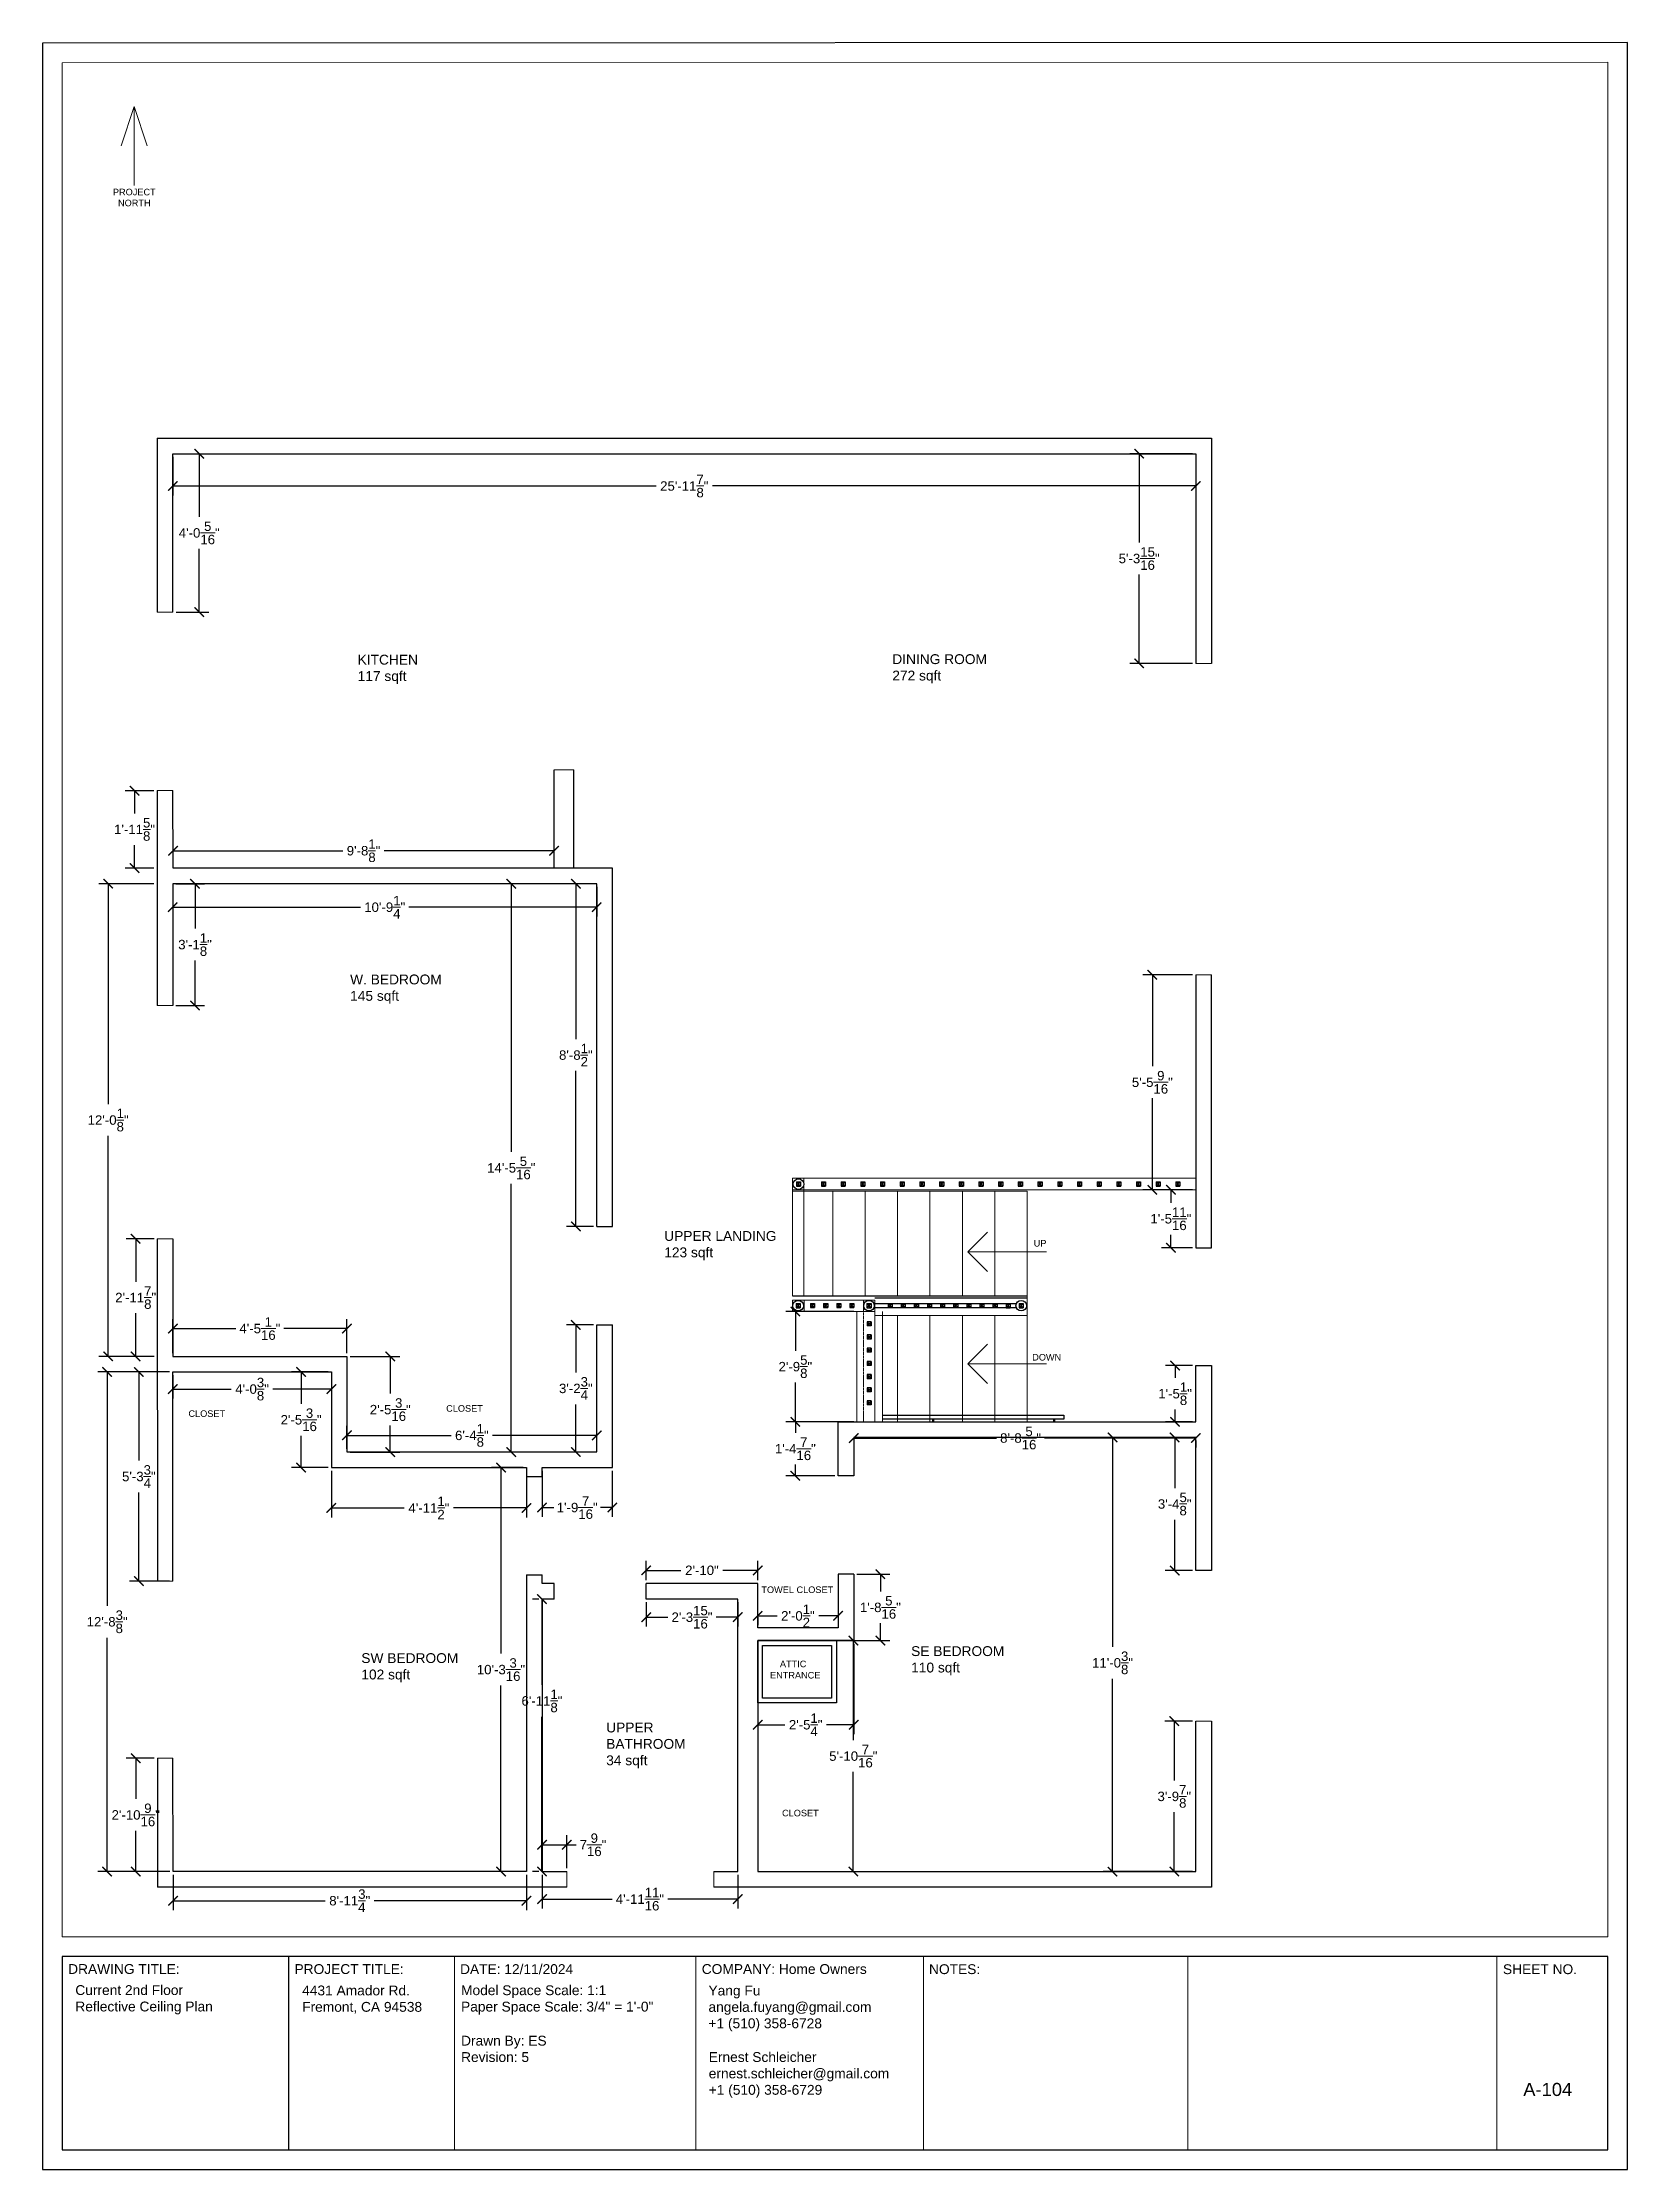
# Model space of a CAD drawing. Header units: inches. Extents: x 0 to 483, y 0 to 649.
import ezdxf

# ---------------------------------------------------------------- set-up
doc = ezdxf.new("R2010")
doc.units = ezdxf.units.IN
doc.header["$MEASUREMENT"] = 0
doc.linetypes.add('DASHED2', pattern=[0.375, 0.25, -0.125])
doc.layers.get('0').update_dxf_attribs({"color": 1, "lineweight": 9})
for name, color, linetype, lineweight in [('00-page-edge', 7, 'Continuous', 9), ('A201-Dimensions', 7, 'Continuous', 9), ('A201-Floorplan-2nd-floor', 7, 'Continuous', 9), ('A201-Text', 7, 'Continuous', 9)]:
    doc.layers.add(name, color=color, linetype=linetype, lineweight=lineweight)
doc.layers.add('Title Block', color=7, linetype='Continuous')
doc.layers.add('Title Block Text', color=7, linetype='Continuous')
doc.styles.add('Annotative', font='Arial.ttf')
doc.styles.get("Standard").update_dxf_attribs({"font": 'Arial.ttf'})
doc.dimstyles.new('Annotative', dxfattribs={"dimtxt": 0.18, "dimasz": 0.18, "dimexe": 0.18, "dimexo": 0.0625, "dimgap": 0.09, "dimtad": 0, "dimtih": 1, "dimtoh": 1, "dimdec": 4, "dimzin": 0, "dimdsep": 46, "dimlunit": 4, "dimtxsty": 'Annotative', "dimblk": 'ARCHTICK', "dimblk1": 'ARCHTICK', "dimblk2": 'ARCHTICK', "dimcen": 0.09, "dimadec": 0, "dimazin": 0, "dimtfac": 1, "dimtdec": 4, "dimtofl": 0, "dimtmove": 0, "dimatfit": 3, "dimldrblk": 'ARCHTICK', "dimfxl": 1, "dimtolj": 1, "dimtzin": 0, "dimarcsym": 0})

# ---------------------------------------------------------------- blocks, each defined once
blk = doc.blocks.new('L2-banister-rail')
at = {"layer": 'A201-Floorplan-2nd-floor', "lineweight": -3}
for p, q in [((292.34, -354.55), (291.09, -355.8)), ((292.34, -355.8), (291.09, -354.55)), ((291.09, -354.55), (291.09, -355.8)), ((291.09, -354.55), (292.34, -354.55)), ((291.09, -355.8), (292.34, -355.8)), ((292.34, -354.55), (292.34, -355.8))]:
    blk.add_line(p, q, dxfattribs=at)
at = {"layer": 'A201-Floorplan-2nd-floor', "lineweight": 5}
blk.add_line((291.71, -355.8), (291.71, -354.55), dxfattribs=at)
blk = doc.blocks.new('L1-pt-5-bannister-ball')
at = {"layer": 'A201-Floorplan-2nd-floor', "lineweight": -3}
blk.add_circle((298.59, -355.2), 1.61, dxfattribs=at)
at = {"color": 1, "lineweight": 5}
blk.add_blockref('L2-banister-rail', (6.88, -0.02), dxfattribs=at)
blk = doc.blocks.new('L2-SW-bannister-ball')
at = {"layer": 'A201-Floorplan-2nd-floor', "lineweight": -3}
blk.add_circle((231.61, -355.22), 1.62, dxfattribs=at)
at = {"color": 1, "lineweight": 5}
blk.add_blockref('L2-banister-rail', (-60.1, -0.01), dxfattribs=at)
blk = doc.blocks.new('L2-south-stairway-handrail-to-L1')
at = {"layer": 'A201-Floorplan-2nd-floor', "lineweight": -3}
for p, q in [((-44.12, 1.25), (11.23, 1.25)), ((11.23, 0), (-44.12, 0)), ((-28.71, -0.75), (-28.71, 0)), ((-28.46, -0.75), (-28.46, 0)), ((8.09, 0), (8.09, -0.75)), ((8.34, 0), (8.34, -0.75)), ((11.23, 1.25), (11.23, 0))]:
    blk.add_line(p, q, dxfattribs=at)
blk = doc.blocks.new('L1-arrow')
at = {"lineweight": 5}
for p, q in [((188.32, -365.98), (182.32, -359.98)), ((182.32, -365.98), (164.32, -365.98)), ((182.32, -365.98), (188.32, -365.98)), ((188.32, -365.98), (182.32, -371.98))]:
    blk.add_line(p, q, dxfattribs=at)
blk = doc.blocks.new('north-arrow')
at = {"layer": '00-page-edge', "lineweight": 5}
for points in [[(-3.99, -12), (0, 0), (4, -12)], [(0, 0), (0, -12), (0, -24)]]:
    blk.add_lwpolyline(points, dxfattribs=at)
blk = doc.blocks.new('_ArchTick')
at = {"color": 0, "linetype": 'ByBlock', "lineweight": 30, "const_width": 0.15}
blk.add_lwpolyline([(-0.5, -0.5), (0.5, 0.5)], dxfattribs=at)
blk = doc.blocks.new('*D18')
at = {"layer": 'A201-Dimensions', "color": 0, "lineweight": -2, "transparency": 16777216}
for p, q in [((146.51, 214.01), (136.87, 214.01)), ((139.75, 214.01), (139.75, 157.31)), ((139.75, 90.83), (139.75, 147.53)), ((146.51, 90.83), (136.87, 90.83))]:
    blk.add_line(p, q, dxfattribs=at)
at = {"layer": 'A201-Dimensions', "color": 0, "lineweight": -2, "transparency": 16777216, "xscale": 2.88, "yscale": 2.88, "zscale": 2.88}
for p, rotation in [((139.75, 214.01), 90), ((139.75, 90.83), 270)]:
    blk.add_blockref('_ArchTick', p, dxfattribs=dict(at, rotation=rotation))
at = {"layer": 'A201-Dimensions', "color": 0, "lineweight": 5, "transparency": 16777216, "insert": (139.75, 152.42), "char_height": 2.88, "attachment_point": 5, "style": 'Annotative'}
blk.add_mtext('\\A1;10\'-3{\\H1x;\\S3/16;}"', dxfattribs=at)
blk = doc.blocks.new('*D23')
at = {"layer": 'A201-Dimensions', "color": 0, "lineweight": -2, "transparency": 16777216}
for p, q in [((88.04, 213.01), (88.04, 198.82)), ((147.51, 213.01), (147.51, 198.82)), ((88.04, 201.7), (110.28, 201.7)), ((147.51, 201.7), (125.27, 201.7))]:
    blk.add_line(p, q, dxfattribs=at)
at = {"layer": 'A201-Dimensions', "color": 0, "lineweight": -2, "transparency": 16777216, "xscale": 2.88, "yscale": 2.88, "zscale": 2.88, "rotation": 180}
blk.add_blockref('_ArchTick', (88.04, 201.7), dxfattribs=at)
at = {"layer": 'A201-Dimensions', "color": 0, "lineweight": -2, "transparency": 16777216, "xscale": 2.88, "yscale": 2.88, "zscale": 2.88}
blk.add_blockref('_ArchTick', (147.51, 201.7), dxfattribs=at)
at = {"layer": 'A201-Dimensions', "color": 0, "lineweight": 5, "transparency": 16777216, "insert": (117.78, 201.7), "char_height": 2.88, "attachment_point": 5, "style": 'Annotative'}
blk.add_mtext('\\A1;4\'-11{\\H1x;\\S1/2;}"', dxfattribs=at)
blk = doc.blocks.new('*D12')
at = {"layer": 'A201-Dimensions', "color": 0, "lineweight": -2, "transparency": 16777216}
for p, q in [((39.7, 242.17), (39.7, 235.07)), ((88.04, 242.17), (88.04, 235.07)), ((39.7, 237.95), (57.5, 237.95)), ((88.04, 237.95), (70.24, 237.95))]:
    blk.add_line(p, q, dxfattribs=at)
at = {"layer": 'A201-Dimensions', "color": 0, "lineweight": -2, "transparency": 16777216, "xscale": 2.88, "yscale": 2.88, "zscale": 2.88, "rotation": 180}
blk.add_blockref('_ArchTick', (39.7, 237.95), dxfattribs=at)
at = {"layer": 'A201-Dimensions', "color": 0, "lineweight": -2, "transparency": 16777216, "xscale": 2.88, "yscale": 2.88, "zscale": 2.88}
blk.add_blockref('_ArchTick', (88.04, 237.95), dxfattribs=at)
at = {"layer": 'A201-Dimensions', "color": 0, "lineweight": 5, "transparency": 16777216, "insert": (63.87, 237.95), "char_height": 2.88, "attachment_point": 5, "style": 'Annotative'}
blk.add_mtext('\\A1;4\'-0{\\H1x;\\S3/8;}"', dxfattribs=at)
blk = doc.blocks.new('*D15')
at = {"layer": 'A201-Dimensions', "color": 0, "lineweight": -2, "transparency": 16777216}
for p, q in [((39.72, 248.92), (39.72, 259.29)), ((39.72, 256.41), (58.91, 256.41)), ((92.79, 256.41), (73.6, 256.41)), ((92.79, 248.92), (92.79, 259.29))]:
    blk.add_line(p, q, dxfattribs=at)
at = {"layer": 'A201-Dimensions', "color": 0, "lineweight": -2, "transparency": 16777216, "xscale": 2.88, "yscale": 2.88, "zscale": 2.88, "rotation": 180}
blk.add_blockref('_ArchTick', (39.72, 256.41), dxfattribs=at)
at = {"layer": 'A201-Dimensions', "color": 0, "lineweight": -2, "transparency": 16777216, "xscale": 2.88, "yscale": 2.88, "zscale": 2.88}
blk.add_blockref('_ArchTick', (92.79, 256.41), dxfattribs=at)
at = {"layer": 'A201-Dimensions', "color": 0, "lineweight": 5, "transparency": 16777216, "insert": (66.25, 256.41), "char_height": 2.88, "attachment_point": 5, "style": 'Annotative'}
blk.add_mtext('\\A1;4\'-5{\\H1x;\\S1/16;}"', dxfattribs=at)
blk = doc.blocks.new('*D14')
at = {"layer": 'A201-Dimensions', "color": 0, "lineweight": -2, "transparency": 16777216}
for p, q in [((93.79, 247.92), (108.88, 247.92)), ((106, 247.92), (106, 236.58)), ((106, 218.76), (106, 226.81)), ((93.79, 218.76), (108.88, 218.76))]:
    blk.add_line(p, q, dxfattribs=at)
at = {"layer": 'A201-Dimensions', "color": 0, "lineweight": -2, "transparency": 16777216, "xscale": 2.88, "yscale": 2.88, "zscale": 2.88}
for p, rotation in [((106, 247.92), 90), ((106, 218.76), 270)]:
    blk.add_blockref('_ArchTick', p, dxfattribs=dict(at, rotation=rotation))
at = {"layer": 'A201-Dimensions', "color": 0, "lineweight": 5, "transparency": 16777216, "insert": (106, 231.69), "char_height": 2.88, "attachment_point": 5, "style": 'Annotative'}
blk.add_mtext('\\A1;2\'-5{\\H1x;\\S3/16;}"', dxfattribs=at)
blk = doc.blocks.new('*D13')
at = {"layer": 'A201-Dimensions', "color": 0, "lineweight": -2, "transparency": 16777216}
for p, q in [((92.79, 219.76), (92.79, 226.71)), ((92.79, 223.83), (124.55, 223.83)), ((168.94, 223.83), (137.19, 223.83)), ((168.94, 219.76), (168.94, 226.71))]:
    blk.add_line(p, q, dxfattribs=at)
at = {"layer": 'A201-Dimensions', "color": 0, "lineweight": -2, "transparency": 16777216, "xscale": 2.88, "yscale": 2.88, "zscale": 2.88, "rotation": 180}
blk.add_blockref('_ArchTick', (92.79, 223.83), dxfattribs=at)
at = {"layer": 'A201-Dimensions', "color": 0, "lineweight": -2, "transparency": 16777216, "xscale": 2.88, "yscale": 2.88, "zscale": 2.88}
blk.add_blockref('_ArchTick', (168.94, 223.83), dxfattribs=at)
at = {"layer": 'A201-Dimensions', "color": 0, "lineweight": 5, "transparency": 16777216, "insert": (130.87, 223.83), "char_height": 2.88, "attachment_point": 5, "style": 'Annotative'}
blk.add_mtext('\\A1;6\'-4{\\H1x;\\S1/8;}"', dxfattribs=at)
blk = doc.blocks.new('*D7')
at = {"layer": 'A201-Dimensions', "color": 0, "lineweight": -2, "transparency": 16777216}
for p, q in [((167.94, 392.04), (140.01, 392.04)), ((142.89, 392.04), (142.89, 310.26)), ((142.89, 218.76), (142.89, 300.54)), ((167.94, 218.76), (140.01, 218.76))]:
    blk.add_line(p, q, dxfattribs=at)
at = {"layer": 'A201-Dimensions', "color": 0, "lineweight": -2, "transparency": 16777216, "xscale": 2.88, "yscale": 2.88, "zscale": 2.88}
for p, rotation in [((142.89, 392.04), 90), ((142.89, 218.76), 270)]:
    blk.add_blockref('_ArchTick', p, dxfattribs=dict(at, rotation=rotation))
at = {"layer": 'A201-Dimensions', "color": 0, "lineweight": 5, "transparency": 16777216, "insert": (142.89, 305.4), "char_height": 2.88, "attachment_point": 5, "style": 'Annotative'}
blk.add_mtext('\\A1;14\'-5{\\H1x;\\S5/16;}"', dxfattribs=at)
blk = doc.blocks.new('*D38')
at = {"layer": 'A201-Dimensions', "color": 0, "lineweight": -2, "transparency": 16777216}
for p, q in [((39.67, 391.04), (39.67, 382)), ((168.94, 391.04), (168.94, 382)), ((39.67, 384.88), (96.96, 384.88)), ((168.94, 384.88), (111.65, 384.88))]:
    blk.add_line(p, q, dxfattribs=at)
at = {"layer": 'A201-Dimensions', "color": 0, "lineweight": -2, "transparency": 16777216, "xscale": 2.88, "yscale": 2.88, "zscale": 2.88, "rotation": 180}
blk.add_blockref('_ArchTick', (39.67, 384.88), dxfattribs=at)
at = {"layer": 'A201-Dimensions', "color": 0, "lineweight": -2, "transparency": 16777216, "xscale": 2.88, "yscale": 2.88, "zscale": 2.88}
blk.add_blockref('_ArchTick', (168.94, 384.88), dxfattribs=at)
at = {"layer": 'A201-Dimensions', "color": 0, "lineweight": 5, "transparency": 16777216, "insert": (104.31, 384.88), "char_height": 2.88, "attachment_point": 5, "style": 'Annotative'}
blk.add_mtext('\\A1;10\'-9{\\H1x;\\S1/4;}"', dxfattribs=at)
blk = doc.blocks.new('*D22')
at = {"layer": 'A201-Dimensions', "color": 0, "lineweight": -2, "transparency": 16777216}
for p, q in [((39.7, 522.16), (39.7, 510.43)), ((351.57, 522.16), (351.57, 510.43)), ((39.7, 513.31), (187.06, 513.31)), ((351.57, 513.31), (204.21, 513.31))]:
    blk.add_line(p, q, dxfattribs=at)
at = {"layer": 'A201-Dimensions', "color": 0, "lineweight": -2, "transparency": 16777216, "xscale": 2.88, "yscale": 2.88, "zscale": 2.88, "rotation": 180}
blk.add_blockref('_ArchTick', (39.7, 513.31), dxfattribs=at)
at = {"layer": 'A201-Dimensions', "color": 0, "lineweight": -2, "transparency": 16777216, "xscale": 2.88, "yscale": 2.88, "zscale": 2.88}
blk.add_blockref('_ArchTick', (351.57, 513.31), dxfattribs=at)
at = {"layer": 'A201-Dimensions', "color": 0, "lineweight": 5, "transparency": 16777216, "insert": (195.63, 513.31), "char_height": 2.88, "attachment_point": 5, "style": 'Annotative'}
blk.add_mtext('\\A1;25\'-11{\\H1x;\\S7/8;}"', dxfattribs=at)
blk = doc.blocks.new('*D16')
at = {"layer": 'A201-Dimensions', "color": 0, "lineweight": -2, "transparency": 16777216}
for p, q in [((152.26, 89.83), (152.26, 79.55)), ((211.94, 89.83), (211.94, 79.55)), ((152.26, 82.43), (173.63, 82.43)), ((211.94, 82.43), (190.57, 82.43))]:
    blk.add_line(p, q, dxfattribs=at)
at = {"layer": 'A201-Dimensions', "color": 0, "lineweight": -2, "transparency": 16777216, "xscale": 2.88, "yscale": 2.88, "zscale": 2.88, "rotation": 180}
blk.add_blockref('_ArchTick', (152.26, 82.43), dxfattribs=at)
at = {"layer": 'A201-Dimensions', "color": 0, "lineweight": -2, "transparency": 16777216, "xscale": 2.88, "yscale": 2.88, "zscale": 2.88}
blk.add_blockref('_ArchTick', (211.94, 82.43), dxfattribs=at)
at = {"layer": 'A201-Dimensions', "color": 0, "lineweight": 5, "transparency": 16777216, "insert": (182.1, 82.43), "char_height": 2.88, "attachment_point": 5, "style": 'Annotative'}
blk.add_mtext('\\A1;4\'-11{\\H1x;\\S11/16;}"', dxfattribs=at)
blk = doc.blocks.new('*D11')
at = {"layer": 'A201-Dimensions', "color": 0, "lineweight": -2, "transparency": 16777216}
for p, q in [((39.77, 89.83), (39.77, 79.07)), ((147.51, 89.83), (147.51, 79.07)), ((39.77, 81.95), (86.16, 81.95)), ((147.51, 81.95), (101.12, 81.95))]:
    blk.add_line(p, q, dxfattribs=at)
at = {"layer": 'A201-Dimensions', "color": 0, "lineweight": -2, "transparency": 16777216, "xscale": 2.88, "yscale": 2.88, "zscale": 2.88, "rotation": 180}
blk.add_blockref('_ArchTick', (39.77, 81.95), dxfattribs=at)
at = {"layer": 'A201-Dimensions', "color": 0, "lineweight": -2, "transparency": 16777216, "xscale": 2.88, "yscale": 2.88, "zscale": 2.88}
blk.add_blockref('_ArchTick', (147.51, 81.95), dxfattribs=at)
at = {"layer": 'A201-Dimensions', "color": 0, "lineweight": 5, "transparency": 16777216, "insert": (93.64, 81.95), "char_height": 2.88, "attachment_point": 5, "style": 'Annotative'}
blk.add_mtext('\\A1;8\'-11{\\H1x;\\S3/4;}"', dxfattribs=at)
blk = doc.blocks.new('*D17')
at = {"layer": 'A201-Dimensions', "color": 0, "lineweight": -2, "transparency": 16777216}
for p, q in [((151.26, 173.93), (149.36, 173.93)), ((152.24, 173.93), (152.24, 147.73)), ((152.24, 90.83), (152.24, 138.01)), ((151.26, 90.83), (149.36, 90.83))]:
    blk.add_line(p, q, dxfattribs=at)
at = {"layer": 'A201-Dimensions', "color": 0, "lineweight": -2, "transparency": 16777216, "xscale": 2.88, "yscale": 2.88, "zscale": 2.88}
for p, rotation in [((152.24, 173.93), 90), ((152.24, 90.83), 270)]:
    blk.add_blockref('_ArchTick', p, dxfattribs=dict(at, rotation=rotation))
at = {"layer": 'A201-Dimensions', "color": 0, "lineweight": 5, "transparency": 16777216, "insert": (152.24, 142.87), "char_height": 2.88, "attachment_point": 5, "style": 'Annotative'}
blk.add_mtext('\\A1;6\'-11{\\H1x;\\S1/8;}"', dxfattribs=at)
blk = doc.blocks.new('*D20')
at = {"layer": 'A201-Dimensions', "color": 0, "lineweight": -2, "transparency": 16777216}
for p, q in [((247.26, 223.03), (290.84, 223.03)), ((247.26, 222.22), (247.26, 220.15)), ((351.57, 223.03), (305.43, 223.03)), ((351.57, 222.22), (351.57, 220.15))]:
    blk.add_line(p, q, dxfattribs=at)
at = {"layer": 'A201-Dimensions', "color": 0, "lineweight": -2, "transparency": 16777216, "xscale": 2.88, "yscale": 2.88, "zscale": 2.88, "rotation": 180}
blk.add_blockref('_ArchTick', (247.26, 223.03), dxfattribs=at)
at = {"layer": 'A201-Dimensions', "color": 0, "lineweight": -2, "transparency": 16777216, "xscale": 2.88, "yscale": 2.88, "zscale": 2.88}
blk.add_blockref('_ArchTick', (351.57, 223.03), dxfattribs=at)
at = {"layer": 'A201-Dimensions', "color": 0, "lineweight": 5, "transparency": 16777216, "insert": (298.14, 223.03), "char_height": 2.88, "attachment_point": 5, "style": 'Annotative'}
blk.add_mtext('\\A1;8\'-8{\\H1x;\\S5/16;}"', dxfattribs=at)
blk = doc.blocks.new('*D19')
at = {"layer": 'A201-Dimensions', "color": 0, "lineweight": -2, "transparency": 16777216}
for p, q in [((350.57, 223.22), (323.3, 223.22)), ((326.18, 223.22), (326.18, 159.37)), ((326.18, 90.83), (326.18, 149.6)), ((350.57, 90.83), (323.3, 90.83))]:
    blk.add_line(p, q, dxfattribs=at)
at = {"layer": 'A201-Dimensions', "color": 0, "lineweight": -2, "transparency": 16777216, "xscale": 2.88, "yscale": 2.88, "zscale": 2.88}
for p, rotation in [((326.18, 223.22), 90), ((326.18, 90.83), 270)]:
    blk.add_blockref('_ArchTick', p, dxfattribs=dict(at, rotation=rotation))
at = {"layer": 'A201-Dimensions', "color": 0, "lineweight": 5, "transparency": 16777216, "insert": (326.18, 154.48), "char_height": 2.88, "attachment_point": 5, "style": 'Annotative'}
blk.add_mtext('\\A1;11\'-0{\\H1x;\\S3/8;}"', dxfattribs=at)
blk = doc.blocks.new('*D9')
at = {"layer": 'A201-Dimensions', "color": 0, "lineweight": -2, "transparency": 16777216}
for p, q in [((38.72, 243.17), (16.81, 243.17)), ((19.69, 243.17), (19.69, 171.88)), ((19.69, 90.83), (19.69, 162.11)), ((38.77, 90.83), (16.81, 90.83))]:
    blk.add_line(p, q, dxfattribs=at)
at = {"layer": 'A201-Dimensions', "color": 0, "lineweight": -2, "transparency": 16777216, "xscale": 2.88, "yscale": 2.88, "zscale": 2.88}
for p, rotation in [((19.69, 243.17), 90), ((19.69, 90.83), 270)]:
    blk.add_blockref('_ArchTick', p, dxfattribs=dict(at, rotation=rotation))
at = {"layer": 'A201-Dimensions', "color": 0, "lineweight": 5, "transparency": 16777216, "insert": (19.69, 167), "char_height": 2.88, "attachment_point": 5, "style": 'Annotative'}
blk.add_mtext('\\A1;12\'-8{\\H1x;\\S3/8;}"', dxfattribs=at)
blk = doc.blocks.new('*D21')
at = {"layer": 'A201-Dimensions', "color": 0, "lineweight": -2, "transparency": 16777216}
for p, q in [((33.95, 420.41), (25.17, 420.41)), ((28.05, 420.41), (28.05, 413.44)), ((28.05, 396.79), (28.05, 403.77)), ((33.95, 396.79), (25.17, 396.79))]:
    blk.add_line(p, q, dxfattribs=at)
at = {"layer": 'A201-Dimensions', "color": 0, "lineweight": -2, "transparency": 16777216, "xscale": 2.88, "yscale": 2.88, "zscale": 2.88}
for p, rotation in [((28.05, 420.41), 90), ((28.05, 396.79), 270)]:
    blk.add_blockref('_ArchTick', p, dxfattribs=dict(at, rotation=rotation))
at = {"layer": 'A201-Dimensions', "color": 0, "lineweight": 5, "transparency": 16777216, "insert": (28.05, 408.6), "char_height": 2.88, "attachment_point": 5, "style": 'Annotative'}
blk.add_mtext('\\A1;1\'-11{\\H1x;\\S5/8;}"', dxfattribs=at)
blk = doc.blocks.new('*D8')
at = {"layer": 'A201-Dimensions', "color": 0, "lineweight": -2, "transparency": 16777216}
for p, q in [((33.98, 283.79), (25.51, 283.79)), ((28.39, 283.79), (28.39, 270.67)), ((28.39, 247.92), (28.39, 261.05)), ((33.98, 247.92), (25.51, 247.92))]:
    blk.add_line(p, q, dxfattribs=at)
at = {"layer": 'A201-Dimensions', "color": 0, "lineweight": -2, "transparency": 16777216, "xscale": 2.88, "yscale": 2.88, "zscale": 2.88}
for p, rotation in [((28.39, 283.79), 90), ((28.39, 247.92), 270)]:
    blk.add_blockref('_ArchTick', p, dxfattribs=dict(at, rotation=rotation))
at = {"layer": 'A201-Dimensions', "color": 0, "lineweight": 5, "transparency": 16777216, "insert": (28.39, 265.86), "char_height": 2.88, "attachment_point": 5, "style": 'Annotative'}
blk.add_mtext('\\A1;2\'-11{\\H1x;\\S7/8;}"', dxfattribs=at)
blk = doc.blocks.new('*D10')
at = {"layer": 'A201-Dimensions', "color": 0, "lineweight": -2, "transparency": 16777216}
for p, q in [((34.01, 125.39), (25.53, 125.39)), ((28.41, 125.39), (28.41, 112.99)), ((28.41, 90.83), (28.41, 103.22)), ((34.02, 90.83), (25.53, 90.83))]:
    blk.add_line(p, q, dxfattribs=at)
at = {"layer": 'A201-Dimensions', "color": 0, "lineweight": -2, "transparency": 16777216, "xscale": 2.88, "yscale": 2.88, "zscale": 2.88}
for p, rotation in [((28.41, 125.39), 90), ((28.41, 90.83), 270)]:
    blk.add_blockref('_ArchTick', p, dxfattribs=dict(at, rotation=rotation))
at = {"layer": 'A201-Dimensions', "color": 0, "lineweight": 5, "transparency": 16777216, "insert": (28.41, 108.11), "char_height": 2.88, "attachment_point": 5, "style": 'Annotative'}
blk.add_mtext('\\A1;2\'-10{\\H1x;\\S9/16;}"', dxfattribs=at)
blk = doc.blocks.new('attic-entrance')
at = {"layer": 'A201-Floorplan-2nd-floor', "lineweight": 30}
blk.add_lwpolyline([(24, -19), (0, -19), (0, 0), (24, 0)], close=True, dxfattribs=at)
at = {"layer": 'A201-Text', "lineweight": 5}
for s, p in [('ATTIC', (6.76, -8.11)), ('ENTRANCE', (3.75, -11.55))]:
    blk.add_text(s, height=2, dxfattribs=at).set_placement(p)
blk = doc.blocks.new('*D25')
at = {"layer": 'A201-Dimensions', "color": 0, "lineweight": -2, "transparency": 16777216}
for p, q in [((218.01, 168.8), (223.92, 168.8)), ((242.51, 168.8), (236.6, 168.8)), ((218.01, 168.45), (218.01, 165.92)), ((242.51, 168.45), (242.51, 165.92))]:
    blk.add_line(p, q, dxfattribs=at)
at = {"layer": 'A201-Dimensions', "color": 0, "lineweight": -2, "transparency": 16777216, "xscale": 2.88, "yscale": 2.88, "zscale": 2.88, "rotation": 180}
blk.add_blockref('_ArchTick', (218.01, 168.8), dxfattribs=at)
at = {"layer": 'A201-Dimensions', "color": 0, "lineweight": -2, "transparency": 16777216, "xscale": 2.88, "yscale": 2.88, "zscale": 2.88}
blk.add_blockref('_ArchTick', (242.51, 168.8), dxfattribs=at)
at = {"layer": 'A201-Dimensions', "color": 0, "lineweight": 5, "transparency": 16777216, "insert": (230.26, 168.8), "char_height": 2.88, "attachment_point": 5, "style": 'Annotative'}
blk.add_mtext('\\A1;2\'-0{\\H1x;\\S1/2;}"', dxfattribs=at)
blk = doc.blocks.new('*D26')
at = {"layer": 'A201-Dimensions', "color": 0, "lineweight": -2, "transparency": 16777216}
for p, q in [((152.26, 91.83), (152.26, 101.89)), ((152.26, 99.01), (159.81, 99.01)), ((159.81, 91.83), (159.81, 101.89)), ((159.81, 99.01), (162.69, 99.01))]:
    blk.add_line(p, q, dxfattribs=at)
at = {"layer": 'A201-Dimensions', "color": 0, "lineweight": -2, "transparency": 16777216, "xscale": 2.88, "yscale": 2.88, "zscale": 2.88, "rotation": 180}
blk.add_blockref('_ArchTick', (152.26, 99.01), dxfattribs=at)
at = {"layer": 'A201-Dimensions', "color": 0, "lineweight": -2, "transparency": 16777216, "xscale": 2.88, "yscale": 2.88, "zscale": 2.88}
blk.add_blockref('_ArchTick', (159.81, 99.01), dxfattribs=at)
at = {"layer": 'A201-Dimensions', "color": 0, "lineweight": 5, "transparency": 16777216, "insert": (167.8, 99.01), "char_height": 2.88, "attachment_point": 5, "style": 'Annotative'}
blk.add_mtext('\\A1;7{\\H1x;\\S9/16;}"', dxfattribs=at)
blk = doc.blocks.new('*D27')
at = {"layer": 'A201-Dimensions', "color": 0, "lineweight": -2, "transparency": 16777216}
for p, q in [((184.01, 179.68), (184.01, 185.55)), ((184.01, 182.67), (194.6, 182.67)), ((218.01, 182.67), (207.42, 182.67)), ((218.01, 179.68), (218.01, 185.55))]:
    blk.add_line(p, q, dxfattribs=at)
at = {"layer": 'A201-Dimensions', "color": 0, "lineweight": -2, "transparency": 16777216, "xscale": 2.88, "yscale": 2.88, "zscale": 2.88, "rotation": 180}
blk.add_blockref('_ArchTick', (184.01, 182.67), dxfattribs=at)
at = {"layer": 'A201-Dimensions', "color": 0, "lineweight": -2, "transparency": 16777216, "xscale": 2.88, "yscale": 2.88, "zscale": 2.88}
blk.add_blockref('_ArchTick', (218.01, 182.67), dxfattribs=at)
at = {"layer": 'A201-Dimensions', "color": 0, "lineweight": 5, "transparency": 16777216, "insert": (201.01, 182.67), "char_height": 2.88, "attachment_point": 5, "style": 'Annotative'}
blk.add_mtext('\\A1;2\'-10"', dxfattribs=at)
blk = doc.blocks.new('*D28')
at = {"layer": 'A201-Dimensions', "color": 0, "lineweight": -2, "transparency": 16777216}
for p, q in [((152.26, 213.01), (152.26, 198.95)), ((173.69, 213.01), (173.69, 198.95)), ((152.26, 201.83), (155.82, 201.83)), ((173.69, 201.83), (170.13, 201.83))]:
    blk.add_line(p, q, dxfattribs=at)
at = {"layer": 'A201-Dimensions', "color": 0, "lineweight": -2, "transparency": 16777216, "xscale": 2.88, "yscale": 2.88, "zscale": 2.88, "rotation": 180}
blk.add_blockref('_ArchTick', (152.26, 201.83), dxfattribs=at)
at = {"layer": 'A201-Dimensions', "color": 0, "lineweight": -2, "transparency": 16777216, "xscale": 2.88, "yscale": 2.88, "zscale": 2.88}
blk.add_blockref('_ArchTick', (173.69, 201.83), dxfattribs=at)
at = {"layer": 'A201-Dimensions', "color": 0, "lineweight": 5, "transparency": 16777216, "insert": (162.98, 201.83), "char_height": 2.88, "attachment_point": 5, "style": 'Annotative'}
blk.add_mtext('\\A1;1\'-9{\\H1x;\\S7/16;}"', dxfattribs=at)
blk = doc.blocks.new('*D29')
at = {"layer": 'A201-Dimensions', "color": 0, "lineweight": -2, "transparency": 16777216}
for p, q in [((38.72, 243.17), (26.47, 243.16)), ((29.35, 243.17), (29.36, 216.15)), ((29.37, 179.42), (29.36, 206.43)), ((38.74, 179.42), (26.49, 179.41))]:
    blk.add_line(p, q, dxfattribs=at)
at = {"layer": 'A201-Dimensions', "color": 0, "lineweight": -2, "transparency": 16777216, "xscale": 2.88, "yscale": 2.88, "zscale": 2.88}
for p, rotation in [((29.35, 243.17), 90.01894943172167), ((29.37, 179.42), 270.0189494317216)]:
    blk.add_blockref('_ArchTick', p, dxfattribs=dict(at, rotation=rotation))
at = {"layer": 'A201-Dimensions', "color": 0, "lineweight": 5, "transparency": 16777216, "insert": (29.36, 211.29), "char_height": 2.88, "attachment_point": 5, "style": 'Annotative'}
blk.add_mtext('\\A1;5\'-3{\\H1x;\\S3/4;}"', dxfattribs=at)
blk = doc.blocks.new('*D30')
at = {"layer": 'A201-Dimensions', "color": 0, "lineweight": -2, "transparency": 16777216}
for p, q in [((247.26, 261.6), (226.6, 261.6)), ((229.48, 261.6), (229.48, 249.65)), ((229.48, 227.97), (229.48, 239.93)), ((247.26, 227.97), (226.6, 227.97))]:
    blk.add_line(p, q, dxfattribs=at)
at = {"layer": 'A201-Dimensions', "color": 0, "lineweight": -2, "transparency": 16777216, "xscale": 2.88, "yscale": 2.88, "zscale": 2.88}
for p, rotation in [((229.48, 261.6), 90), ((229.48, 227.97), 270)]:
    blk.add_blockref('_ArchTick', p, dxfattribs=dict(at, rotation=rotation))
at = {"layer": 'A201-Dimensions', "color": 0, "lineweight": 5, "transparency": 16777216, "insert": (229.48, 244.79), "char_height": 2.88, "attachment_point": 5, "style": 'Annotative'}
blk.add_mtext('\\A1;2\'-9{\\H1x;\\S5/8;}"', dxfattribs=at)
blk = doc.blocks.new('*D31')
at = {"layer": 'A201-Dimensions', "color": 0, "lineweight": -2, "transparency": 16777216}
for p, q in [((241.51, 227.97), (226.6, 227.97)), ((229.48, 227.97), (229.48, 224.57)), ((229.48, 211.54), (229.48, 214.94)), ((241.51, 211.54), (226.6, 211.54))]:
    blk.add_line(p, q, dxfattribs=at)
at = {"layer": 'A201-Dimensions', "color": 0, "lineweight": -2, "transparency": 16777216, "xscale": 2.88, "yscale": 2.88, "zscale": 2.88}
for p, rotation in [((229.48, 227.97), 90), ((229.48, 211.54), 270)]:
    blk.add_blockref('_ArchTick', p, dxfattribs=dict(at, rotation=rotation))
at = {"layer": 'A201-Dimensions', "color": 0, "lineweight": 5, "transparency": 16777216, "insert": (229.48, 219.75), "char_height": 2.88, "attachment_point": 5, "style": 'Annotative'}
blk.add_mtext('\\A1;1\'-4{\\H1x;\\S7/16;}"', dxfattribs=at)
blk = doc.blocks.new('*D32')
at = {"layer": 'A201-Dimensions', "color": 0, "lineweight": -2, "transparency": 16777216}
for p, q in [((167.94, 257.53), (159.68, 257.53)), ((162.56, 257.53), (162.56, 243)), ((162.56, 218.76), (162.56, 233.29)), ((167.94, 218.76), (159.68, 218.76))]:
    blk.add_line(p, q, dxfattribs=at)
at = {"layer": 'A201-Dimensions', "color": 0, "lineweight": -2, "transparency": 16777216, "xscale": 2.88, "yscale": 2.88, "zscale": 2.88}
for p, rotation in [((162.56, 257.53), 90), ((162.56, 218.76), 270)]:
    blk.add_blockref('_ArchTick', p, dxfattribs=dict(at, rotation=rotation))
at = {"layer": 'A201-Dimensions', "color": 0, "lineweight": 5, "transparency": 16777216, "insert": (162.56, 238.15), "char_height": 2.88, "attachment_point": 5, "style": 'Annotative'}
blk.add_mtext('\\A1;3\'-2{\\H1x;\\S3/4;}"', dxfattribs=at)
blk = doc.blocks.new('*D33')
at = {"layer": 'A201-Dimensions', "color": 0, "lineweight": -2, "transparency": 16777216}
for p, q in [((248.26, 181.54), (258.28, 181.54)), ((255.4, 181.54), (255.4, 176.25)), ((255.4, 161.25), (255.4, 166.53)), ((248.26, 161.25), (258.28, 161.25))]:
    blk.add_line(p, q, dxfattribs=at)
at = {"layer": 'A201-Dimensions', "color": 0, "lineweight": -2, "transparency": 16777216, "xscale": 2.88, "yscale": 2.88, "zscale": 2.88}
for p, rotation in [((255.4, 181.54), 90), ((255.4, 161.25), 270)]:
    blk.add_blockref('_ArchTick', p, dxfattribs=dict(at, rotation=rotation))
at = {"layer": 'A201-Dimensions', "color": 0, "lineweight": 5, "transparency": 16777216, "insert": (255.4, 171.39), "char_height": 2.88, "attachment_point": 5, "style": 'Annotative'}
blk.add_mtext('\\A1;1\'-8{\\H1x;\\S5/16;}"', dxfattribs=at)
blk = doc.blocks.new('*D34')
at = {"layer": 'A201-Dimensions', "color": 0, "lineweight": -2, "transparency": 16777216}
for p, q in [((350.57, 136.7), (342.12, 136.7)), ((345, 136.7), (345, 118.6)), ((345, 90.83), (345, 108.93)), ((350.57, 90.83), (342.12, 90.83))]:
    blk.add_line(p, q, dxfattribs=at)
at = {"layer": 'A201-Dimensions', "color": 0, "lineweight": -2, "transparency": 16777216, "xscale": 2.88, "yscale": 2.88, "zscale": 2.88}
for p, rotation in [((345, 136.7), 90), ((345, 90.83), 270)]:
    blk.add_blockref('_ArchTick', p, dxfattribs=dict(at, rotation=rotation))
at = {"layer": 'A201-Dimensions', "color": 0, "lineweight": 5, "transparency": 16777216, "insert": (345, 113.76), "char_height": 2.88, "attachment_point": 5, "style": 'Annotative'}
blk.add_mtext('\\A1;3\'-9{\\H1x;\\S7/8;}"', dxfattribs=at)
blk = doc.blocks.new('*D35')
at = {"layer": 'A201-Dimensions', "color": 0, "lineweight": -2, "transparency": 16777216}
for p, q in [((218.01, 160.25), (218.01, 132.72)), ((247.26, 160.25), (247.26, 132.72)), ((218.01, 135.6), (226.25, 135.6)), ((247.26, 135.6), (239.02, 135.6))]:
    blk.add_line(p, q, dxfattribs=at)
at = {"layer": 'A201-Dimensions', "color": 0, "lineweight": -2, "transparency": 16777216, "xscale": 2.88, "yscale": 2.88, "zscale": 2.88, "rotation": 180}
blk.add_blockref('_ArchTick', (218.01, 135.6), dxfattribs=at)
at = {"layer": 'A201-Dimensions', "color": 0, "lineweight": -2, "transparency": 16777216, "xscale": 2.88, "yscale": 2.88, "zscale": 2.88}
blk.add_blockref('_ArchTick', (247.26, 135.6), dxfattribs=at)
at = {"layer": 'A201-Dimensions', "color": 0, "lineweight": 5, "transparency": 16777216, "insert": (232.63, 135.6), "char_height": 2.88, "attachment_point": 5, "style": 'Annotative'}
blk.add_mtext('\\A1;2\'-5{\\H1x;\\S1/4;}"', dxfattribs=at)
blk = doc.blocks.new('*D36')
at = {"layer": 'A201-Dimensions', "color": 0, "lineweight": -2, "transparency": 16777216}
for p, q in [((184.01, 172.93), (184.01, 165.52)), ((211.94, 172.93), (211.94, 165.52)), ((184.01, 168.4), (190.65, 168.4)), ((211.94, 168.4), (205.3, 168.4))]:
    blk.add_line(p, q, dxfattribs=at)
at = {"layer": 'A201-Dimensions', "color": 0, "lineweight": -2, "transparency": 16777216, "xscale": 2.88, "yscale": 2.88, "zscale": 2.88, "rotation": 180}
blk.add_blockref('_ArchTick', (184.01, 168.4), dxfattribs=at)
at = {"layer": 'A201-Dimensions', "color": 0, "lineweight": -2, "transparency": 16777216, "xscale": 2.88, "yscale": 2.88, "zscale": 2.88}
blk.add_blockref('_ArchTick', (211.94, 168.4), dxfattribs=at)
at = {"layer": 'A201-Dimensions', "color": 0, "lineweight": 5, "transparency": 16777216, "insert": (197.98, 168.4), "char_height": 2.88, "attachment_point": 5, "style": 'Annotative'}
blk.add_mtext('\\A1;2\'-3{\\H1x;\\S15/16;}"', dxfattribs=at)
blk = doc.blocks.new('*D37')
at = {"layer": 'A201-Dimensions', "color": 0, "lineweight": -2, "transparency": 16777216}
for p, q in [((33.95, 392.04), (17.11, 392.04)), ((19.99, 392.04), (19.99, 324.84)), ((19.99, 247.92), (19.99, 315.12)), ((33.98, 247.92), (17.11, 247.92))]:
    blk.add_line(p, q, dxfattribs=at)
at = {"layer": 'A201-Dimensions', "color": 0, "lineweight": -2, "transparency": 16777216, "xscale": 2.88, "yscale": 2.88, "zscale": 2.88}
for p, rotation in [((19.99, 392.04), 90), ((19.99, 247.92), 270)]:
    blk.add_blockref('_ArchTick', p, dxfattribs=dict(at, rotation=rotation))
at = {"layer": 'A201-Dimensions', "color": 0, "lineweight": 5, "transparency": 16777216, "insert": (19.99, 319.98), "char_height": 2.88, "attachment_point": 5, "style": 'Annotative'}
blk.add_mtext('\\A1;12\'-0{\\H1x;\\S1/8;}"', dxfattribs=at)
blk = doc.blocks.new('*D39')
at = {"layer": 'A201-Dimensions', "color": 0, "lineweight": -2, "transparency": 16777216}
for p, q in [((40.67, 392.04), (49.36, 392.04)), ((46.48, 392.04), (46.48, 378.34)), ((46.48, 354.92), (46.48, 368.62)), ((40.68, 354.92), (49.36, 354.92))]:
    blk.add_line(p, q, dxfattribs=at)
at = {"layer": 'A201-Dimensions', "color": 0, "lineweight": -2, "transparency": 16777216, "xscale": 2.88, "yscale": 2.88, "zscale": 2.88}
for p, rotation in [((46.48, 392.04), 90), ((46.48, 354.92), 270)]:
    blk.add_blockref('_ArchTick', p, dxfattribs=dict(at, rotation=rotation))
at = {"layer": 'A201-Dimensions', "color": 0, "lineweight": 5, "transparency": 16777216, "insert": (46.48, 373.48), "char_height": 2.88, "attachment_point": 5, "style": 'Annotative'}
blk.add_mtext('\\A1;3\'-1{\\H1x;\\S1/8;}"', dxfattribs=at)
blk = doc.blocks.new('*D40')
at = {"layer": 'A201-Dimensions', "color": 0, "lineweight": -2, "transparency": 16777216}
for p, q in [((167.94, 392.04), (159.69, 392.04)), ((162.57, 392.04), (162.57, 344.62)), ((162.57, 287.53), (162.57, 334.95)), ((167.94, 287.53), (159.69, 287.53))]:
    blk.add_line(p, q, dxfattribs=at)
at = {"layer": 'A201-Dimensions', "color": 0, "lineweight": -2, "transparency": 16777216, "xscale": 2.88, "yscale": 2.88, "zscale": 2.88}
for p, rotation in [((162.57, 392.04), 90), ((162.57, 287.53), 270)]:
    blk.add_blockref('_ArchTick', p, dxfattribs=dict(at, rotation=rotation))
at = {"layer": 'A201-Dimensions', "color": 0, "lineweight": 5, "transparency": 16777216, "insert": (162.57, 339.79), "char_height": 2.88, "attachment_point": 5, "style": 'Annotative'}
blk.add_mtext('\\A1;8\'-8{\\H1x;\\S1/2;}"', dxfattribs=at)
blk = doc.blocks.new('*D41')
at = {"layer": 'A201-Dimensions', "color": 0, "lineweight": -2, "transparency": 16777216}
for p, q in [((40.7, 523.16), (50.65, 523.16)), ((47.77, 523.16), (47.77, 503.87)), ((47.77, 474.85), (47.77, 494.15)), ((40.73, 474.85), (50.65, 474.85))]:
    blk.add_line(p, q, dxfattribs=at)
at = {"layer": 'A201-Dimensions', "color": 0, "lineweight": -2, "transparency": 16777216, "xscale": 2.88, "yscale": 2.88, "zscale": 2.88}
for p, rotation in [((47.77, 523.16), 90), ((47.77, 474.85), 270)]:
    blk.add_blockref('_ArchTick', p, dxfattribs=dict(at, rotation=rotation))
at = {"layer": 'A201-Dimensions', "color": 0, "lineweight": 5, "transparency": 16777216, "insert": (47.77, 499.01), "char_height": 2.88, "attachment_point": 5, "style": 'Annotative'}
blk.add_mtext('\\A1;4\'-0{\\H1x;\\S5/16;}"', dxfattribs=at)
blk = doc.blocks.new('*D42')
at = {"layer": 'A201-Dimensions', "color": 0, "lineweight": -2, "transparency": 16777216}
for p, q in [((350.57, 523.16), (331.4, 523.16)), ((334.28, 523.16), (334.28, 496.08)), ((334.28, 459.23), (334.28, 486.31)), ((350.57, 459.23), (331.4, 459.23))]:
    blk.add_line(p, q, dxfattribs=at)
at = {"layer": 'A201-Dimensions', "color": 0, "lineweight": -2, "transparency": 16777216, "xscale": 2.88, "yscale": 2.88, "zscale": 2.88}
for p, rotation in [((334.28, 523.16), 90), ((334.28, 459.23), 270)]:
    blk.add_blockref('_ArchTick', p, dxfattribs=dict(at, rotation=rotation))
at = {"layer": 'A201-Dimensions', "color": 0, "lineweight": 5, "transparency": 16777216, "insert": (334.28, 491.2), "char_height": 2.88, "attachment_point": 5, "style": 'Annotative'}
blk.add_mtext('\\A1;5\'-3{\\H1x;\\S15/16;}"', dxfattribs=at)
blk = doc.blocks.new('*D43')
at = {"layer": 'A201-Dimensions', "color": 0, "lineweight": -2, "transparency": 16777216}
for p, q in [((39.78, 397.79), (39.78, 404.99)), ((39.78, 402.11), (91.54, 402.11)), ((155.92, 402.11), (104.16, 402.11)), ((155.92, 397.79), (155.92, 404.99))]:
    blk.add_line(p, q, dxfattribs=at)
at = {"layer": 'A201-Dimensions', "color": 0, "lineweight": -2, "transparency": 16777216, "xscale": 2.88, "yscale": 2.88, "zscale": 2.88, "rotation": 180}
blk.add_blockref('_ArchTick', (39.78, 402.11), dxfattribs=at)
at = {"layer": 'A201-Dimensions', "color": 0, "lineweight": -2, "transparency": 16777216, "xscale": 2.88, "yscale": 2.88, "zscale": 2.88}
blk.add_blockref('_ArchTick', (155.92, 402.11), dxfattribs=at)
at = {"layer": 'A201-Dimensions', "color": 0, "lineweight": 5, "transparency": 16777216, "insert": (97.85, 402.11), "char_height": 2.88, "attachment_point": 5, "style": 'Annotative'}
blk.add_mtext('\\A1;9\'-8{\\H1x;\\S1/8;}"', dxfattribs=at)
blk = doc.blocks.new('*D44')
at = {"layer": 'A201-Dimensions', "color": 0, "lineweight": -2, "transparency": 16777216}
for p, q in [((350.57, 364.29), (335.43, 364.29)), ((338.31, 364.29), (338.31, 336.39)), ((338.31, 298.72), (338.31, 326.62)), ((350.57, 298.72), (335.43, 298.72))]:
    blk.add_line(p, q, dxfattribs=at)
at = {"layer": 'A201-Dimensions', "color": 0, "lineweight": -2, "transparency": 16777216, "xscale": 2.88, "yscale": 2.88, "zscale": 2.88}
for p, rotation in [((338.31, 364.29), 90), ((338.31, 298.72), 270)]:
    blk.add_blockref('_ArchTick', p, dxfattribs=dict(at, rotation=rotation))
at = {"layer": 'A201-Dimensions', "color": 0, "lineweight": 5, "transparency": 16777216, "insert": (338.31, 331.5), "char_height": 2.88, "attachment_point": 5, "style": 'Annotative'}
blk.add_mtext('\\A1;5\'-5{\\H1x;\\S9/16;}"', dxfattribs=at)
blk = doc.blocks.new('*D45')
at = {"layer": 'A201-Dimensions', "color": 0, "lineweight": -2, "transparency": 16777216}
for p, q in [((350.57, 245.1), (342.35, 245.1)), ((345.23, 245.1), (345.23, 241.4)), ((350.57, 227.97), (342.35, 227.97)), ((345.23, 227.97), (345.23, 231.68))]:
    blk.add_line(p, q, dxfattribs=at)
at = {"layer": 'A201-Dimensions', "color": 0, "lineweight": -2, "transparency": 16777216, "xscale": 2.88, "yscale": 2.88, "zscale": 2.88}
for p, rotation in [((345.23, 245.1), 90), ((345.23, 227.97), 270)]:
    blk.add_blockref('_ArchTick', p, dxfattribs=dict(at, rotation=rotation))
at = {"layer": 'A201-Dimensions', "color": 0, "lineweight": 5, "transparency": 16777216, "insert": (345.23, 236.54), "char_height": 2.88, "attachment_point": 5, "style": 'Annotative'}
blk.add_mtext('\\A1;1\'-5{\\H1x;\\S1/8;}"', dxfattribs=at)
blk = doc.blocks.new('*D46')
at = {"layer": 'A201-Dimensions', "color": 0, "lineweight": -2, "transparency": 16777216}
for p, q in [((350.57, 298.72), (341.08, 298.72)), ((343.96, 298.72), (343.96, 294.74)), ((350.57, 281.04), (341.08, 281.04)), ((343.96, 281.04), (343.96, 285.02))]:
    blk.add_line(p, q, dxfattribs=at)
at = {"layer": 'A201-Dimensions', "color": 0, "lineweight": -2, "transparency": 16777216, "xscale": 2.88, "yscale": 2.88, "zscale": 2.88}
for p, rotation in [((343.96, 298.72), 90), ((343.96, 281.04), 270)]:
    blk.add_blockref('_ArchTick', p, dxfattribs=dict(at, rotation=rotation))
at = {"layer": 'A201-Dimensions', "color": 0, "lineweight": 5, "transparency": 16777216, "insert": (343.96, 289.88), "char_height": 2.88, "attachment_point": 5, "style": 'Annotative'}
blk.add_mtext('\\A1;1\'-5{\\H1x;\\S11/16;}"', dxfattribs=at)
blk = doc.blocks.new('*D47')
at = {"layer": 'A201-Dimensions', "color": 0, "lineweight": -2, "transparency": 16777216}
for p, q in [((350.57, 223.22), (342.24, 223.22)), ((345.12, 223.22), (345.12, 207.77)), ((345.12, 182.6), (345.12, 198.05)), ((350.57, 182.6), (342.24, 182.6))]:
    blk.add_line(p, q, dxfattribs=at)
at = {"layer": 'A201-Dimensions', "color": 0, "lineweight": -2, "transparency": 16777216, "xscale": 2.88, "yscale": 2.88, "zscale": 2.88}
for p, rotation in [((345.12, 223.22), 90), ((345.12, 182.6), 270)]:
    blk.add_blockref('_ArchTick', p, dxfattribs=dict(at, rotation=rotation))
at = {"layer": 'A201-Dimensions', "color": 0, "lineweight": 5, "transparency": 16777216, "insert": (345.12, 202.91), "char_height": 2.88, "attachment_point": 5, "style": 'Annotative'}
blk.add_mtext('\\A1;3\'-4{\\H1x;\\S5/8;}"', dxfattribs=at)
blk = doc.blocks.new('*D48')
at = {"layer": 'A201-Dimensions', "color": 0, "lineweight": -2, "transparency": 16777216}
for p, q in [((219.01, 161.25), (250.03, 161.25)), ((247.15, 161.25), (247.15, 130.87)), ((247.15, 90.83), (247.15, 121.2)), ((219.01, 90.83), (250.03, 90.83))]:
    blk.add_line(p, q, dxfattribs=at)
at = {"layer": 'A201-Dimensions', "color": 0, "lineweight": -2, "transparency": 16777216, "xscale": 2.88, "yscale": 2.88, "zscale": 2.88}
for p, rotation in [((247.15, 161.25), 90), ((247.15, 90.83), 270)]:
    blk.add_blockref('_ArchTick', p, dxfattribs=dict(at, rotation=rotation))
at = {"layer": 'A201-Dimensions', "color": 0, "lineweight": 5, "transparency": 16777216, "insert": (247.15, 126.04), "char_height": 2.88, "attachment_point": 5, "style": 'Annotative'}
blk.add_mtext('\\A1;5\'-10{\\H1x;\\S7/16;}"', dxfattribs=at)
blk = doc.blocks.new('*D49')
at = {"layer": 'A201-Dimensions', "color": 0, "lineweight": -2, "transparency": 16777216}
for p, q in [((87.04, 243.17), (75.93, 243.17)), ((78.81, 243.17), (78.81, 233.48)), ((78.81, 214.01), (78.81, 223.7)), ((87.04, 214.01), (75.93, 214.01))]:
    blk.add_line(p, q, dxfattribs=at)
at = {"layer": 'A201-Dimensions', "color": 0, "lineweight": -2, "transparency": 16777216, "xscale": 2.88, "yscale": 2.88, "zscale": 2.88}
for p, rotation in [((78.81, 243.17), 90), ((78.81, 214.01), 270)]:
    blk.add_blockref('_ArchTick', p, dxfattribs=dict(at, rotation=rotation))
at = {"layer": 'A201-Dimensions', "color": 0, "lineweight": 5, "transparency": 16777216, "insert": (78.81, 228.59), "char_height": 2.88, "attachment_point": 5, "style": 'Annotative'}
blk.add_mtext('\\A1;2\'-5{\\H1x;\\S3/16;}"', dxfattribs=at)
blk = doc.blocks.new('dec-11-title-block-update')
at = {"layer": 'Title Block'}
blk.add_line((68.98, 58.91), (68.98, 0), dxfattribs=at)
at = {"layer": 'Title Block', "lineweight": 5}
for p, q in [((119.55, 58.91), (119.55, 0)), ((193.1, 58.91), (193.1, 0)), ((262.55, 58.91), (262.55, 0)), ((343.11, 58.91), (343.11, 0)), ((437.34, 58.91), (437.34, 0))]:
    blk.add_line(p, q, dxfattribs=at)
at = {"layer": 'Title Block', "lineweight": -3}
blk.add_lwpolyline([(471.14, 58.91), (0, 58.91), (0, 0), (471.14, 0)], close=True, dxfattribs=at)
at = {"layer": 'Title Block Text', "style": 'Annotative'}
for s, height, p in [('DRAWING TITLE:', 3, (1.8, 53.62)), ('PROJECT TITLE:', 3, (70.8, 53.6)), ('DATE: 12/11/2024', 3, (121.27, 53.59)), ('COMPANY: Home Owners', 3, (194.95, 53.61)), ('NOTES:', 3, (264.23, 53.57)), ('SHEET NO.', 3, (439.19, 53.56)), ('A-104', 4, (445.38, 16.4))]:
    blk.add_text(s, height=height, dxfattribs=at).set_placement(p)
at = {"layer": 'Title Block Text', "lineweight": 5, "char_height": 3, "attachment_point": 1, "style": 'Annotative'}
for s, insert, width in [('Current 2nd Floor \\PReflective Ceiling Plan', (3.99, 50.19), 44.9252), ('4431 Amador Rd. \\PFremont, CA 94538', (73.14, 50.08), 37.0177), ('\\A1;Model Space Scale: 1:1\\PPaper Space Scale: 3/4" = 1\'-0"', (121.58, 50.15), 71.989), ('Yang Fu\\Pangela.fuyang@gmail.com\\P+1 (510) 358-6728', (197, 50.06), 45.3983), ('Drawn By: ES\\PRevision: 5', (121.58, 34.77), 33.029), ('Ernest Schleicher\\Pernest.schleicher@gmail.com\\P+1 (510) 358-6729', (197.08, 29.78), 59.0188)]:
    blk.add_mtext(s, dxfattribs=dict(at, insert=insert, width=width))

msp = doc.modelspace()

# ---------------------------------------------------------------- linework, layer by layer
at = {"layer": '00-page-edge', "lineweight": -3}
msp.add_lwpolyline([(483.13682, 648.52457), (0, 648.36933), (0, 0), (483.13682, 0)], close=True, dxfattribs=at)
at = {"layer": '00-page-edge'}
msp.add_lwpolyline([(477.13682, 642.52264), (6, 642.37126), (6, 70.91274), (477.13682, 70.91274)], close=True, dxfattribs=at)
at = {"layer": 'A201-Floorplan-2nd-floor', "lineweight": -3}
for p, q in [((34.92244, 527.88659), (356.32196, 527.88659)), ((34.92244, 527.88659), (34.93416, 474.8521)), ((356.32196, 527.88659), (356.32196, 459.2271)), ((155.91714, 396.7896), (155.91714, 426.7896)), ((161.91714, 396.7896), (161.91714, 426.7896)), ((34.94619, 420.4146), (34.96067, 354.91997)), ((168.94289, 287.52816), (173.69289, 287.52816)), ((34.97639, 283.79438), (34.99945, 179.41938)), ((228.63039, 266.37965), (300.13446, 266.37965)), ((253.75946, 265.75465), (300.13446, 265.75465)), ((253.75946, 264.02334), (296.87702, 264.02334)), ((253.75946, 262.77334), (296.86124, 262.77334)), ((168.94289, 257.52816), (173.69289, 257.52816)), ((147.50946, 211.30496), (152.25946, 211.30496)), ((147.50946, 181.30496), (152.25946, 181.30496)), ((156.00946, 173.92996), (156.00946, 178.67996)), ((184.00946, 173.92996), (184.00946, 178.67996)), ((247.25946, 181.5359), (242.50946, 181.5359)), ((156.00946, 173.92996), (152.25946, 173.92996)), ((356.32196, 136.70063), (356.32196, 86.07563)), ((35.01139, 125.38813), (35.02008, 86.07563)), ((159.81405, 86.07563), (35.02008, 86.07563)), ((356.32196, 86.07563), (204.63446, 86.07563))]:
    msp.add_line(p, q, dxfattribs=at)
at = {"layer": 'A201-Floorplan-2nd-floor', "lineweight": 5}
for p, q in [((39.72893, 474.8521), (34.93416, 474.8521)), ((351.57196, 459.2271), (356.32196, 459.2271)), ((155.91714, 426.7896), (161.91714, 426.7896)), ((39.76495, 420.4146), (34.94619, 420.4146)), ((351.57196, 364.2859), (356.32196, 364.2859)), ((39.6834, 354.91997), (34.96067, 354.91997)), ((351.57196, 302.2234), (228.63039, 302.2234)), ((228.63039, 302.2234), (228.63039, 266.37965)), ((351.57196, 298.7234), (228.63039, 298.7234)), ((232.07074, 266.37965), (232.07074, 302.2234)), ((300.13446, 298.31715), (228.63039, 298.31715)), ((240.88446, 266.37965), (240.88446, 298.31715)), ((250.75946, 266.37965), (250.75946, 298.31715)), ((260.63446, 266.37965), (260.63446, 298.31715)), ((270.50946, 266.37965), (270.50946, 298.31715)), ((280.38446, 266.37965), (280.38446, 298.31715)), ((290.25946, 266.37965), (290.25946, 298.31715)), ((300.13446, 266.37965), (300.13446, 298.31715)), ((39.70693, 283.79438), (34.97639, 283.79438)), ((300.13446, 227.9734), (300.13446, 266.37965)), ((228.63039, 265.0984), (253.75946, 265.0984)), ((228.63039, 265.0984), (228.63039, 261.5984)), ((228.63039, 261.5984), (253.75946, 261.5984)), ((232.13039, 265.0984), (232.13039, 261.5984)), ((248.25946, 261.5984), (248.25946, 227.9734)), ((253.75946, 265.0984), (253.75946, 227.9734)), ((253.75946, 260.37965), (300.13446, 260.37965)), ((256.00946, 227.9734), (256.00946, 261.5984)), ((260.63446, 260.37965), (260.63446, 227.9734)), ((270.50946, 260.37965), (270.50946, 227.9734)), ((280.38446, 260.37965), (280.38446, 227.9734)), ((290.25946, 260.37965), (290.25946, 227.9734)), ((300.13446, 260.37965), (300.13446, 227.9734)), ((248.75946, 227.9734), (256.00946, 227.9734)), ((39.74144, 179.41938), (34.99945, 179.41938)), ((351.57196, 136.70063), (356.32196, 136.70063)), ((39.75931, 125.38813), (35.01139, 125.38813)), ((159.81405, 90.82563), (159.81405, 86.07563)), ((204.63446, 90.82563), (204.63446, 86.07563))]:
    msp.add_line(p, q, dxfattribs=at)
at = {"layer": 'A201-Floorplan-2nd-floor', "linetype": 'DASHED2', "lineweight": 5}
msp.add_line((250.25946, 265.0984), (250.25946, 227.9734), dxfattribs=at)
at = {"layer": 'A201-Floorplan-2nd-floor', "lineweight": -3}
for points in [[(39.72893, 474.8521), (39.69696, 523.1646), (351.57196, 523.1646), (351.57196, 459.2271)], [(173.69289, 396.7896), (39.78058, 396.7896), (39.76495, 420.4146)], [(173.69289, 287.52816), (173.69289, 396.79497)], [(168.94289, 287.52816), (168.94289, 392.04497), (39.67112, 392.04497), (39.6834, 354.91997)], [(351.57196, 364.2859), (351.57196, 281.0359), (356.32196, 281.0359), (356.32196, 364.2859)], [(39.70693, 283.79438), (39.71879, 247.91938), (92.79071, 247.91938), (92.79071, 218.76313), (168.94289, 218.76313), (168.94289, 257.52816)], [(152.25946, 211.30496), (152.25946, 214.01313), (173.69289, 214.01313), (173.69289, 257.52816)], [(39.69696, 243.16938), (88.04071, 243.16938), (88.04071, 214.01313), (147.50946, 214.01313), (147.50946, 211.30496)], [(39.74144, 179.41938), (39.72036, 243.16938)], [(147.50946, 181.30496), (147.50946, 90.82563), (39.77075, 90.82563), (39.75931, 125.38813)], [(156.00946, 178.67996), (152.25946, 178.67996), (152.25946, 181.30496)], [(242.50946, 181.5359), (242.50946, 165.12585), (218.00946, 165.12585), (218.00946, 178.67996), (184.00946, 178.67996)], [(247.25946, 181.5359), (247.25946, 161.25085), (218.00946, 161.25085), (218.00946, 90.82563), (351.57196, 90.82563), (351.57196, 136.70063)], [(156.00946, 173.92996), (152.25946, 173.92996), (152.25946, 90.82563), (159.81405, 90.82563)], [(204.63446, 90.82563), (211.94205, 90.82563), (211.94205, 173.92996), (184.00946, 173.92996)]]:
    msp.add_lwpolyline(points, dxfattribs=at)
msp.add_lwpolyline([(242.50946, 227.9734), (351.57196, 227.9734), (351.57196, 245.0984), (356.32196, 245.0984), (356.32196, 182.5984), (351.57196, 182.5984), (351.57196, 223.2234), (247.25946, 223.2234), (247.25946, 211.5359), (242.50946, 211.5359)], close=True, dxfattribs=at)
at = {"layer": 'A201-Floorplan-2nd-floor', "lineweight": 30}
msp.add_lwpolyline([(240.50946, 159.75085), (240.50946, 143.75085), (219.50946, 143.75085), (219.50946, 159.75085)], close=True, dxfattribs=at)

# ---------------------------------------------------------------- block references
at = {"lineweight": 5}
for name, p in [('L2-SW-bannister-ball', (-1.16418, 655.65037)), ('L1-pt-5-bannister-ball', (-68.25583, 618.57784)), ('L1-pt-5-bannister-ball', (-46.65434, 618.57784)), ('L1-pt-5-bannister-ball', (-0.24536, 618.57784)), ('L2-south-stairway-handrail-to-L1', (300.13446, 228.7234)), ('attic-entrance', (218.00946, 161.25085)), ('dec-11-title-block-update', (6, 6))]:
    msp.add_blockref(name, p, dxfattribs=at)
at = {"color": 1, "lineweight": 5}
for p in [(-53.64078, 655.64532), (-47.64078, 655.64532), (-41.64078, 655.64532), (-35.64078, 655.64532), (-29.64078, 655.64532), (-23.64078, 655.64532), (-17.64078, 655.64532), (-11.64078, 655.64532), (-5.64078, 655.64532), (0.35922, 655.64532), (6.35922, 655.64532), (12.35922, 655.64532), (18.35922, 655.64532), (24.35922, 655.64532), (30.35922, 655.64532), (36.35922, 655.64532), (42.35922, 655.64532), (48.35922, 655.64532), (54.35922, 655.64532), (-56.99425, 618.57784), (-52.99425, 618.57784), (-48.99425, 618.57784), (-44.99425, 618.57784), (-33.36226, 618.57784), (-29.36226, 618.57784), (-25.36226, 618.57784), (-21.36226, 618.57784), (-17.36226, 618.57784), (-13.36226, 618.57784), (-9.36226, 618.57784), (-5.36226, 618.57784), (-1.36226, 618.57784), (2.63774, 618.55662)]:
    msp.add_blockref('L2-banister-rail', p, dxfattribs=at)
at = {"color": 1, "lineweight": 5, "rotation": 270}
for p in [(607.15056, 549.54208), (607.15056, 545.54208), (607.15056, 541.54208), (607.15056, 537.43926), (607.15056, 533.43926), (607.15056, 529.43926), (607.15056, 525.43926)]:
    msp.add_blockref('L2-banister-rail', p, dxfattribs=at)
at = {"layer": '00-page-edge', "lineweight": 5}
msp.add_blockref('north-arrow', (27.90841, 628.98442), dxfattribs=at)
at = {"layer": 'A201-Floorplan-2nd-floor', "lineweight": 5, "rotation": 180}
for p in [(470.34805, -86.14074), (470.34805, -120.29133)]:
    msp.add_blockref('L1-arrow', p, dxfattribs=at)

# ---------------------------------------------------------------- texts
at = {"layer": '00-page-edge', "lineweight": 5, "insert": (27.9758, 601.25902), "char_height": 2, "width": 540.3541081, "attachment_point": 5, "style": 'Annotative'}
msp.add_mtext('PROJECT\\PNORTH', dxfattribs=at)
at = {"layer": 'A201-Floorplan-2nd-floor', "lineweight": 5, "style": 'Annotative'}
for s, p in [('UP', (302.14531, 281.40523)), ('DOWN', (301.68612, 246.64937))]:
    msp.add_text(s, height=2, dxfattribs=at).set_placement(p)
at = {"layer": 'A201-Text', "lineweight": 5, "attachment_point": 1, "style": 'Annotative'}
for s, insert, char_height, width in [('KITCHEN\\P117 sqft', (96.04739, 461.85214), 3, 28.1218554), ('DINING ROOM\\P272 sqft', (259.03177, 462.013), 3, 31.2937906), ('W. BEDROOM\\P145 sqft', (93.75835, 364.34461), 3, 32.9356461), ('UPPER LANDING\\P123 sqft', (189.5096, 286.13441), 3, 36.2154172), ('CLOSET', (44.4771, 231.46515), 2, 20.7375407), ('CLOSET', (123.03794, 233.05064), 2, 20.7375407), ('SW BEDROOM\\P102 sqft', (97.17284, 157.42261), 3, 30.0333633), ('SE BEDROOM\\P110 sqft', (264.77825, 159.54755), 3, 29.9847288), ('UPPER\\PBATHROOM\\P34 sqft', (171.81717, 136.26397), 3, 19.8487868), ('CLOSET', (225.42817, 109.67224), 2, 20.7375407)]:
    msp.add_mtext(s, dxfattribs=dict(at, insert=insert, char_height=char_height, width=width))
at = {"layer": 'A201-Text', "lineweight": 5, "insert": (219.12532, 177.76449), "char_height": 2, "attachment_point": 1}
msp.add_mtext_dynamic_manual_height_columns('TOWEL CLOSET', width=22.2700989, gutter_width=10, heights=[0], dxfattribs=at)

# ---------------------------------------------------------------- dimensions: what is measured, and where the dimension line sits
at = {"layer": 'A201-Dimensions', "lineweight": 5}
for base, p1, p2, picture, middle in [((351.57196, 513.30596), (39.69696, 523.1646), (351.57196, 523.1646), '*D22', (195.63446, 513.30596)), ((88.0407063907, 237.9457810743), (39.6969563907, 243.1693795642), (88.0407063907, 243.1693795642), '*D12', (63.8688313907, 237.9457810743)), ((247.25946, 223.02731), (351.57196, 223.2234), (247.25946, 223.2234), '*D20', (298.13733, 223.02731)), ((218.00946, 168.80499), (242.50946, 169.44566), (218.00946, 169.44566), '*D25', (230.25946, 168.80499))]:
    dim = msp.add_linear_dim(base=base, p1=p1, p2=p2, dimstyle='Annotative', dxfattribs=at)
    dim.commit()
    dim.dimension.update_dxf_attribs({"geometry": picture, "text_midpoint": middle, "dimtype": 128})
for base, p1, p2, picture, middle in [((47.76527, 523.1646), (39.72893, 474.8521), (39.69696, 523.1646), '*D41', (47.76527, 499.00835)), ((334.28408, 459.2271), (351.57196, 523.1646), (351.57196, 459.2271), '*D42', (334.28408, 491.19585)), ((28.05376, 420.4146), (34.95141, 396.7896), (34.94619, 420.4146), '*D21', (28.05376, 408.6021)), ((19.99183, 247.91938), (34.95246, 392.04497), (34.98431, 247.91938), '*D37', (19.99183, 319.98218)), ((46.48353, 354.91997), (39.67112, 392.04497), (39.6834, 354.91997), '*D39', (46.48353, 373.48247)), ((28.38712, 283.79438), (34.98431, 247.91938), (34.97639, 283.79438), '*D8', (28.38712, 265.85688)), ((229.47693, 227.9734), (248.25946, 261.5984), (248.25946, 227.9734), '*D30', (229.47693, 244.7859)), ((345.22557, 245.0984), (351.57196, 227.9734), (351.57196, 245.0984), '*D45', (345.22557, 236.5359)), ((19.689908963, 243.1693795642), (39.7707456041, 90.8256295642), (39.7203609576, 243.1693795642), '*D9', (19.689908963, 166.9975045642)), ((78.8139728208, 214.0131295642), (88.0407063907, 243.1693795642), (88.0407063907, 214.0131295642), '*D49', (78.8139728208, 228.5912545642)), ((229.47693, 211.5359), (242.50946, 227.9734), (242.50946, 211.5359), '*D31', (229.47693, 219.75465)), ((139.7501, 90.82563), (147.50946, 214.01313), (147.50946, 90.82563), '*D18', (139.7501, 152.41938)), ((255.3984811877, 161.2508544716), (247.2594563907, 181.5359044716), (247.2594563907, 161.2508544716), '*D33', (255.3984811877, 171.3933794716)), ((247.14961, 90.82563), (218.00946, 161.25085), (218.00946, 90.82563), '*D48', (247.14961, 126.03824)), ((28.41393, 125.38813), (35.01903, 90.82563), (35.01139, 125.38813), '*D10', (28.41393, 108.10688))]:
    dim = msp.add_linear_dim(base=base, p1=p1, p2=p2, angle=90, dimstyle='Annotative', dxfattribs=at)
    dim.commit()
    dim.dimension.update_dxf_attribs({"geometry": picture, "text_midpoint": middle})
for base, p1, p2, picture, middle in [((155.91714, 402.11102), (39.78058, 396.7896), (155.91714, 396.7896), '*D43', (97.84886, 402.11102)), ((39.67112, 384.8847), (168.94289, 392.04497), (39.67112, 392.04497), '*D38', (104.30701, 384.8847)), ((92.79071, 256.41056), (39.71879, 247.91938), (92.79071, 247.91938), '*D15', (66.25475, 256.41056)), ((168.94289, 223.83103), (92.79071, 218.76313), (168.94289, 218.76313), '*D13', (130.8668, 223.83103)), ((147.5094563907, 201.7014763022), (88.0407063907, 214.0131295642), (147.5094563907, 214.0131295642), '*D23', (117.7750813907, 201.7014763022)), ((173.69289, 201.83174), (152.25946, 214.01313), (173.69289, 214.01313), '*D28', (162.97617, 201.83174)), ((184.00946, 182.67248), (218.00946, 178.67996), (184.00946, 178.67996), '*D27', (201.00946, 182.67248)), ((184.00946, 168.39958), (211.94205, 173.92996), (184.00946, 173.92996), '*D36', (197.97575, 168.39958)), ((247.25946, 135.6008), (218.00946, 161.25085), (247.25946, 161.25085), '*D35', (232.63446, 135.6008)), ((159.81405, 99.01352), (152.25946, 90.82563), (159.81405, 90.82563), '*D26', (167.79986, 99.01352)), ((39.77075, 81.94793), (147.50946, 90.82563), (39.77075, 90.82563), '*D11', (93.6401, 81.94793)), ((211.94205, 82.42722), (152.25946, 90.82563), (211.94205, 90.82563), '*D16', (182.10075, 82.42722))]:
    dim = msp.add_linear_dim(base=base, p1=p1, p2=p2, dimstyle='Annotative', dxfattribs=at)
    dim.commit()
    dim.dimension.update_dxf_attribs({"geometry": picture, "text_midpoint": middle})
for base, p1, p2, picture, middle, dimtype in [((142.8891, 392.04497), (168.94289, 218.76313), (168.94289, 392.04497), '*D7', (142.8891, 305.40405), 128), ((162.56659, 392.04497), (168.94289, 287.52816), (168.94289, 392.04497), '*D40', (162.56659, 339.78657), 128), ((338.31294, 364.2859), (351.57196, 298.7234), (351.57196, 364.2859), '*D44', (338.31294, 331.50465), 128), ((343.95984, 281.0359), (351.57196, 298.7234), (351.57196, 281.0359), '*D46', (343.95984, 289.87965), 128), ((162.55847, 257.52816), (168.94289, 218.76313), (168.94289, 257.52816), '*D32', (162.55847, 238.14565), 128), ((105.9990696107, 218.7631295642), (92.7907063907, 247.9193795642), (92.7907063907, 218.7631295642), '*D14', (105.9990696107, 231.6928751602), 128), ((326.17899, 223.2234), (351.57196, 90.82563), (351.57196, 223.2234), '*D19', (326.17899, 154.48246), 129), ((345.12135, 223.2234), (351.57196, 182.5984), (351.57196, 223.2234), '*D47', (345.12135, 202.9109), 128), ((152.24286, 90.82563), (152.25946, 173.92996), (152.25946, 90.82563), '*D17', (152.24286, 142.86725), 128), ((344.99914, 136.70063), (351.57196, 90.82563), (351.57196, 136.70063), '*D34', (344.99914, 113.76313), 128)]:
    dim = msp.add_linear_dim(base=base, p1=p1, p2=p2, angle=90, dimstyle='Annotative', dxfattribs=at)
    dim.commit()
    dim.dimension.update_dxf_attribs({"geometry": picture, "text_midpoint": middle, "dimtype": dimtype})
dim = msp.add_aligned_dim(p1=(39.74144, 179.41938), p2=(39.72036, 243.16938), distance=10.36856, dimstyle='Annotative', dxfattribs=at)
dim.commit()
dim.dimension.update_dxf_attribs({"geometry": '*D29', "text_midpoint": (29.36234, 211.29095)})

doc.saveas('drawing.dxf')
